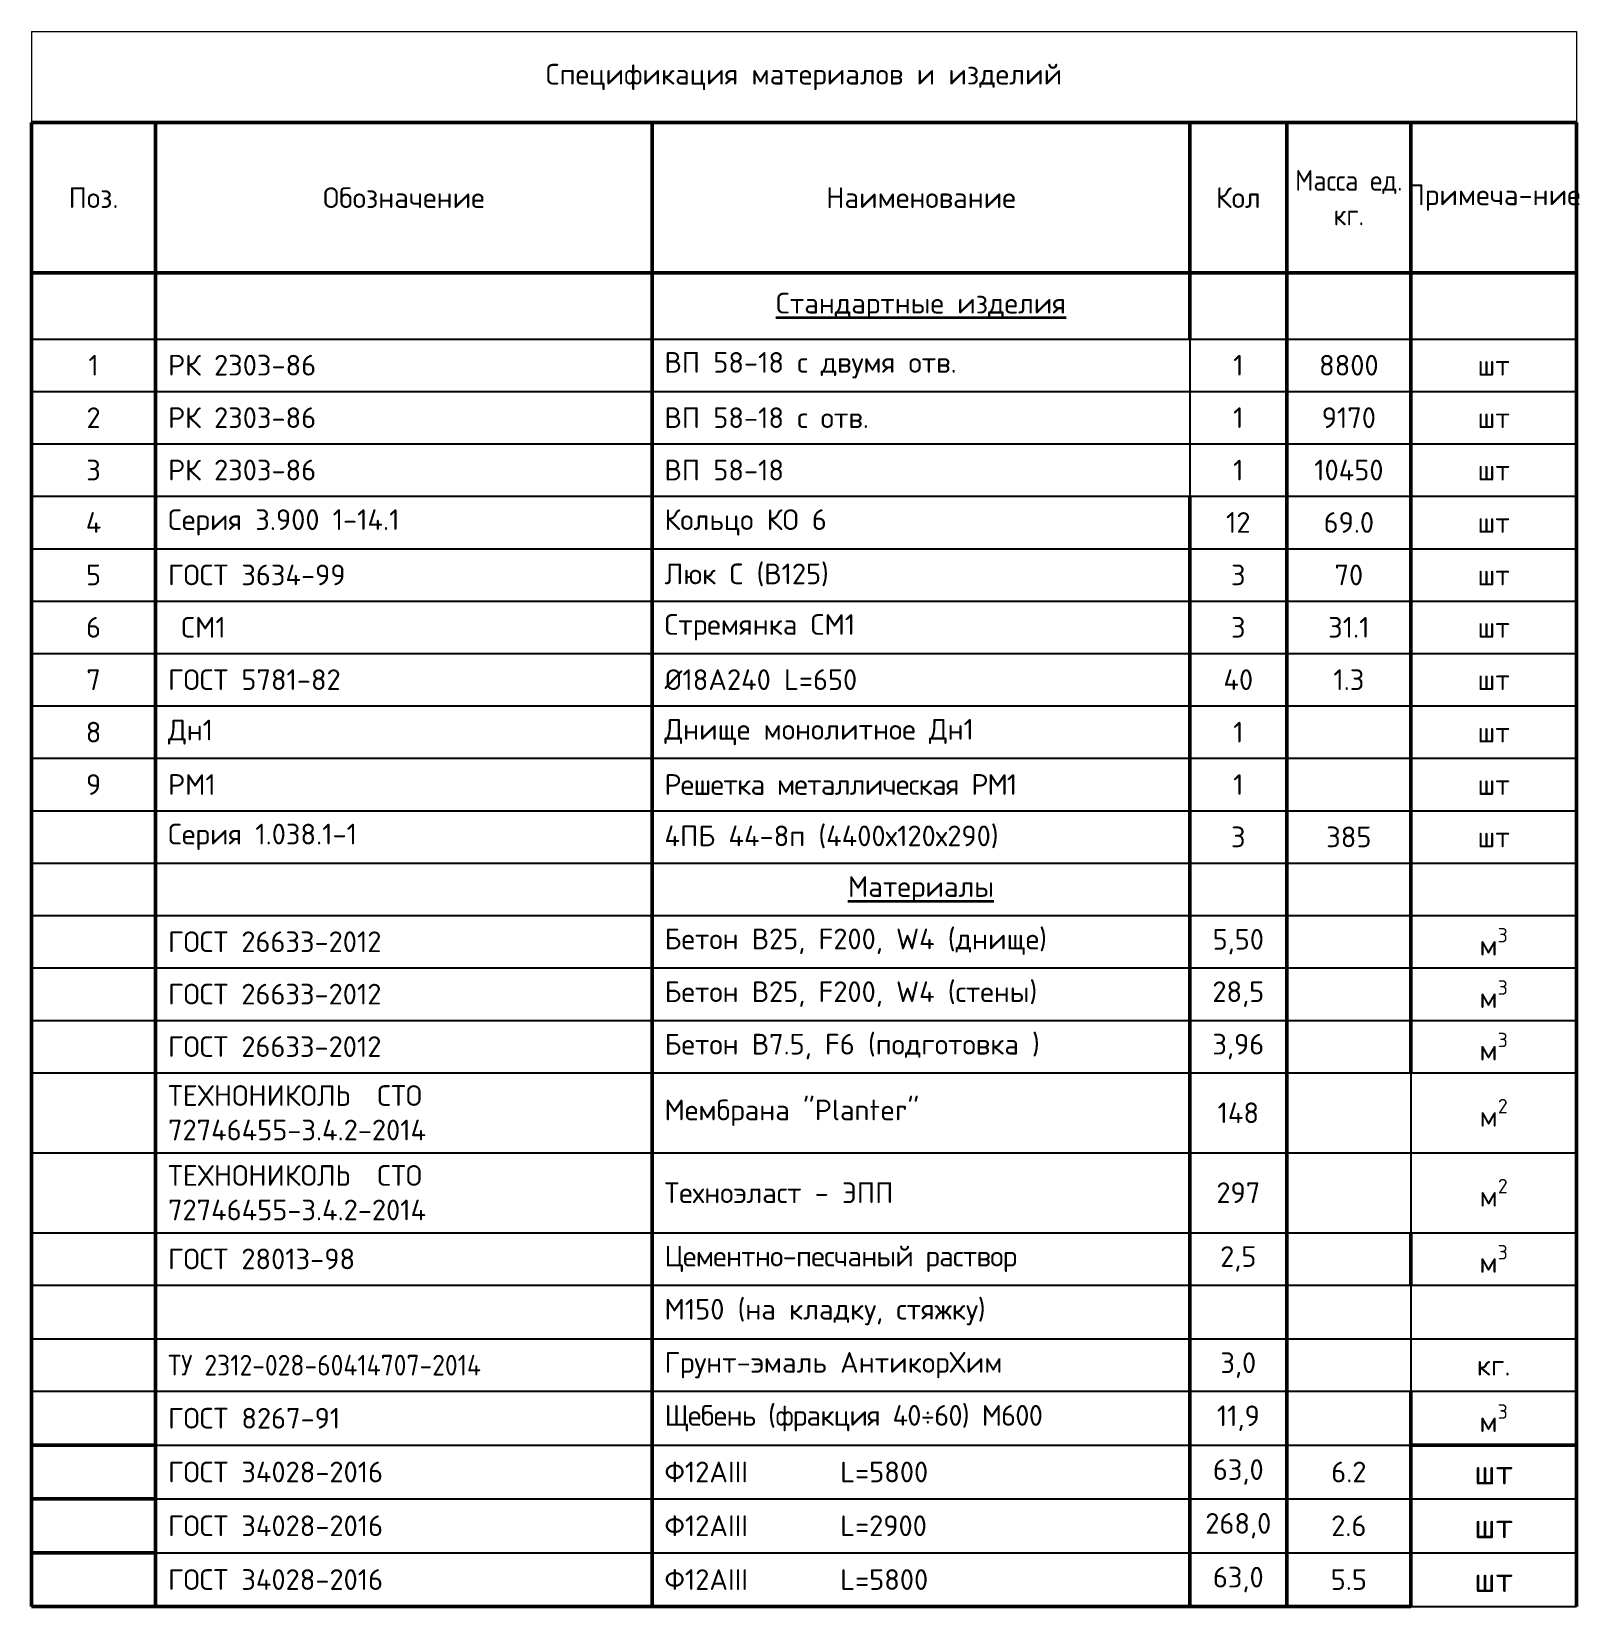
# Model space of a CAD drawing. Header units: metres. Extents: x -18 to 14983, y 1157 to 3877.
# Drawn here: x 7977.5 to 8164.6, y 3629.7 to 3820.1 of the extents above; entities that cross this region are included whole.
import ezdxf

# ---------------------------------------------------------------- set-up
doc = ezdxf.new("R2010")
doc.units = ezdxf.units.M
doc.layers.add('таблица', color=250, linetype='Continuous', lineweight=35)
doc.styles.add('-ISOCPEUR-', font='isocpeur.ttf')

# ---------------------------------------------------------------- blocks, each defined once
blk = doc.blocks.new('*T381')
at = {"layer": 'Defpoints', "color": 8, "linetype": 'ByBlock', "lineweight": 0, "transparency": 16777216}
for p, q in [((0, 0), (186.71, 0)), ((0, 0), (0, -11)), ((186.71, 0), (186.71, -11))]:
    blk.add_line(p, q, dxfattribs=at)
at = {"layer": 'таблица', "color": 0, "lineweight": 50, "transparency": 16777216}
for p, q in [((0, -11), (186.71, -11)), ((0, -11), (0, -190.33)), ((15, -11), (15, -106.83)), ((75, -11), (75, -37.17)), ((140, -11), (140, -37.17)), ((151.71, -11), (151.71, -37.17)), ((166.71, -11), (166.71, -37.17)), ((186.71, -11), (186.71, -37.17)), ((0, -29.17), (186.71, -29.17)), ((151.71, -43.5), (151.71, -100.5)), ((140, -56.17), (140, -100.5)), ((166.71, -100.5), (166.71, -125.83)), ((186.71, -100.5), (186.71, -170.83)), ((15, -113.17), (15, -190.33)), ((166.71, -145.17), (166.71, -151.5)), ((166.71, -164.33), (166.71, -170.83)), ((0, -170.83), (15, -170.83)), ((166.71, -170.83), (186.71, -170.83)), ((0, -177.33), (15, -177.33)), ((0, -183.83), (15, -183.83)), ((0, -190.33), (15, -190.33))]:
    blk.add_line(p, q, dxfattribs=at)
at = {"layer": 'таблица', "color": 0, "lineweight": 25, "transparency": 16777216}
for p, q in [((0, -37.17), (15, -37.17)), ((140, -37.17), (151.71, -37.17)), ((0, -43.5), (15, -43.5)), ((140, -43.5), (151.71, -43.5)), ((0, -49.83), (15, -49.83)), ((140, -49.83), (151.71, -49.83)), ((0, -56.17), (15, -56.17)), ((140, -56.17), (151.71, -56.17)), ((0, -62.5), (15, -62.5)), ((140, -62.5), (151.71, -62.5)), ((0, -68.83), (15, -68.83)), ((140, -68.83), (151.71, -68.83)), ((0, -75.17), (15, -75.17)), ((140, -75.17), (151.71, -75.17)), ((0, -81.5), (15, -81.5)), ((140, -81.5), (151.71, -81.5)), ((0, -87.83), (15, -87.83)), ((140, -87.83), (151.71, -87.83)), ((0, -94.17), (15, -94.17)), ((140, -94.17), (151.71, -94.17)), ((0, -100.5), (15, -100.5)), ((140, -100.5), (151.71, -100.5)), ((0, -106.83), (15, -106.83)), ((166.71, -106.83), (186.71, -106.83)), ((0, -113.17), (15, -113.17)), ((166.71, -113.17), (186.71, -113.17)), ((0, -119.5), (15, -119.5)), ((166.71, -119.5), (186.71, -119.5)), ((0, -125.83), (15, -125.83)), ((166.71, -125.83), (186.71, -125.83)), ((0, -135.5), (15, -135.5)), ((166.71, -135.5), (186.71, -135.5)), ((0, -145.17), (15, -145.17)), ((166.71, -145.17), (186.71, -145.17)), ((0, -151.5), (15, -151.5)), ((166.71, -151.5), (186.71, -151.5)), ((0, -158), (15, -158)), ((166.71, -158), (186.71, -158)), ((0, -164.33), (15, -164.33)), ((166.71, -164.33), (186.71, -164.33))]:
    blk.add_line(p, q, dxfattribs=at)
at = {"layer": 'таблица', "color": 0, "linetype": 'ByBlock', "lineweight": 25, "transparency": 16777216}
for p, q in [((15, -37.17), (140, -37.17)), ((151.71, -37.17), (186.71, -37.17)), ((15, -43.5), (140, -43.5)), ((151.71, -43.5), (186.71, -43.5)), ((15, -49.83), (140, -49.83)), ((151.71, -49.83), (186.71, -49.83)), ((15, -56.17), (140, -56.17)), ((151.71, -56.17), (186.71, -56.17)), ((15, -62.5), (140, -62.5)), ((151.71, -62.5), (186.71, -62.5)), ((15, -68.83), (140, -68.83)), ((151.71, -68.83), (186.71, -68.83)), ((15, -75.17), (140, -75.17)), ((151.71, -75.17), (186.71, -75.17)), ((15, -81.5), (140, -81.5)), ((151.71, -81.5), (186.71, -81.5)), ((15, -87.83), (140, -87.83)), ((151.71, -87.83), (186.71, -87.83)), ((15, -94.17), (140, -94.17)), ((151.71, -94.17), (186.71, -94.17)), ((15, -100.5), (140, -100.5)), ((151.71, -100.5), (166.71, -100.5)), ((15, -106.83), (166.71, -106.83)), ((15, -113.17), (166.71, -113.17)), ((15, -119.5), (166.71, -119.5)), ((15, -125.83), (166.71, -125.83)), ((15, -135.5), (166.71, -135.5)), ((15, -145.17), (166.71, -145.17)), ((15, -151.5), (166.71, -151.5)), ((15, -158), (166.71, -158)), ((15, -164.33), (166.71, -164.33)), ((15, -170.83), (166.71, -170.83)), ((15, -177.33), (186.71, -177.33)), ((15, -183.83), (186.71, -183.83))]:
    blk.add_line(p, q, dxfattribs=at)
at = {"layer": 'таблица', "color": 0, "linetype": 'ByBlock', "lineweight": 50, "transparency": 16777216}
for p, q in [((75, -37.17), (75, -190.33)), ((151.71, -37.17), (151.71, -43.5)), ((166.71, -37.17), (166.71, -100.5)), ((186.71, -37.17), (186.71, -100.5)), ((140, -100.5), (140, -190.33)), ((151.71, -100.5), (151.71, -190.33)), ((15, -106.83), (15, -113.17)), ((166.71, -170.83), (166.71, -190.33)), ((186.71, -170.83), (186.71, -190.33)), ((15, -190.33), (166.71, -190.33))]:
    blk.add_line(p, q, dxfattribs=at)
at = {"layer": 'таблица', "color": 0, "linetype": 'ByBlock', "lineweight": -2, "transparency": 16777216}
for p, q in [((140, -37.17), (140, -56.17)), ((166.71, -100.5), (186.71, -100.5)), ((166.71, -125.83), (166.71, -145.17)), ((166.71, -151.5), (166.71, -164.33)), ((166.71, -190.33), (186.71, -190.33))]:
    blk.add_line(p, q, dxfattribs=at)
at = {"layer": 'таблица', "color": 0, "transparency": 16777216, "style": '-ISOCPEUR-'}
for s, insert, char_height, width, attachment_point in [('Спецификация материалов и изделий ', (93.35, -5.5), 2.5, 183.707, 5), ('1', (7.5, -40.33), 2.5, 13, 5), ('РК 2303-86', (16.5, -40.33), 2.5, 57, 4), ('ВП 58-18 с двумя отв.', (76.5, -40.33), 2.5, 62, 4), ('8800', (159.21, -40.33), 2.5, 12, 5), ('шт', (176.71, -40.33), 2.5, 17, 5), ('2', (7.5, -46.67), 2.5, 13, 5), ('РК 2303-86', (16.5, -46.67), 2.5, 57, 4), ('ВП 58-18 с отв.', (76.5, -46.67), 2.5, 62, 4), ('9170', (159.21, -46.67), 2.5, 12, 5), ('шт', (176.71, -46.67), 2.5, 17, 5), ('3', (7.5, -53), 2.5, 13, 5), ('РК 2303-86', (16.5, -53), 2.5, 57, 4), ('ВП 58-18 ', (76.5, -53), 2.5, 62, 4), ('10450', (159.21, -53), 2.5, 12, 5), ('шт', (176.71, -53), 2.5, 17, 5), ('4', (7.5, -59.33), 2.5, 13, 5), ('Серия 3.900 1-14.1', (16.5, -59.33), 2.5, 57, 4), ('Кольцо КО 6', (76.5, -59.33), 2.5, 62, 4), ('69.0', (159.21, -59.33), 2.5, 12, 5), ('шт', (176.71, -59.33), 2.5, 17, 5), ('5', (7.5, -65.67), 2.5, 13, 5), ('ГОСТ 3634-99', (16.5, -65.67), 2.5, 57, 4), ('Люк С (В125)', (76.5, -65.67), 2.5, 62, 4), ('70', (159.21, -65.67), 2.5, 12, 5), ('шт', (176.71, -65.67), 2.5, 17, 5), ('Стремянка СМ1', (76.5, -72), 2.5, 62, 4), ('6', (7.5, -72), 2.5, 13, 5), (' СМ1', (16.5, -72), 2.5, 57, 4), ('31.1', (159.21, -72), 2.5, 12, 5), ('шт', (176.71, -72), 2.5, 17, 5), ('7', (7.5, -78.33), 2.5, 13, 5), ('ГОСТ 5781-82', (16.5, -78.33), 2.5, 57, 4), ('%%C18А240 L=650', (76.5, -78.33), 2.5, 62, 4), ('40', (145.85, -78.33), 2.5, 11.707, 5), ('1.3', (159.21, -78.33), 2.5, 12, 5), ('шт', (176.71, -78.33), 2.5, 17, 5), ('8', (7.5, -84.67), 2.5, 13, 5), ('Дн1', (16.5, -84.67), 2.5, 57, 4), ('Днище монолитное Дн1', (76.5, -84.67), 2.5, 62, 4), ('1', (145.85, -84.67), 2.5, 11.707, 5), ('шт', (176.71, -84.67), 2.5, 17, 5), ('9', (7.5, -91), 2.5, 13, 5), ('РМ1', (16.5, -91), 2.5, 57, 4), ('{\\T0.95;Решетка металлическая РМ1}', (76.5, -91), 2.5, 62, 4), ('1', (145.85, -91), 2.5, 11.707, 5), ('шт', (176.71, -91), 2.5, 17, 5), ('Серия 1.038.1-1', (16.5, -97.33), 2.5, 57, 4), ('4ПБ 44-8п (4400х120х290)', (76.5, -97.33), 2.5, 62, 4), ('3', (145.85, -97.33), 2.5, 11.707, 5), ('385', (159.21, -97.33), 2.5, 12, 5), ('шт', (176.71, -97.33), 2.5, 17, 5), ('\\A1;Бетон В25, F200, W4 (днище) ', (76.5, -110), 2.5, 62, 4), ('5,50', (145.85, -110), 2.5, 8.707, 5), ('{\\C7;ГОСТ 26633-2012}', (16.5, -110), 2.5, 57, 4), ('{\\C7;ГОСТ 26633-2012}', (16.5, -116.33), 2.5, 57, 4), ('\\A1;Бетон В25, F200, W4 (стены)', (76.5, -116.33), 2.5, 62, 4), ('28,5', (145.85, -116.33), 2.5, 8.707, 5), ('{\\C7;ГОСТ 26633-2012}', (16.5, -122.67), 2.5, 57, 4), ('Бетон В7.5, F6 (подготовка ) ', (76.5, -122.67), 2.5, 62, 4), ('3,96', (145.85, -122.67), 2.5, 8.707, 5), ('ТЕХНОНИКОЛЬ  СТО 72746455-3.4.2-2014 ', (16.5, -130.67), 2.5, 57, 4), ('Мембрана "Planter"', (76.5, -130.67), 2.5, 62, 4), ('148', (145.85, -130.67), 2.5, 8.707, 5), ('ТЕХНОНИКОЛЬ  СТО 72746455-3.4.2-2014 ', (16.5, -140.33), 2.5, 57, 4), ('Техноэласт - ЭПП', (76.5, -140.33), 2.5, 62, 4), ('297', (145.85, -140.33), 2.5, 8.707, 5), ('{\\C7;ГОСТ 28013-98}', (16.5, -148.33), 2.5, 57, 4), ('{\\T0.95;Цементно-песчаный раствор}', (76.5, -148.33), 2.5, 62, 4), ('2,5', (145.85, -148.33), 2.5, 8.707, 5), ('М150 (на кладку, стяжку)', (76.5, -154.75), 2.5, 62, 4), ('шт', (176.71, -174.08), 3, 17, 5), ('шт', (176.71, -180.58), 3, 17, 5), ('шт', (176.71, -187.08), 3, 17, 5)]:
    blk.add_mtext(s, dxfattribs=dict(at, insert=insert, char_height=char_height, width=width, attachment_point=attachment_point))
at = {"layer": 'таблица', "color": 7, "transparency": 16777216, "char_height": 2.5, "style": '-ISOCPEUR-'}
for s, insert, width, attachment_point in [('{\\W0.9;Масса ед. кг.}', (159.21, -20.08), 13, 5), ('Поз.', (7.5, -20.08), 12, 5), ('Обозначение', (45, -20.08), 57, 5), ('Наименование', (107.5, -20.08), 62, 5), ('Кол', (145.85, -20.08), 9.707, 5), ('Примеча-ние', (176.71, -20.08), 17, 5), ('{\\LСтандартные изделия}', (107.5, -33.17), 65, 5), ('1', (145.85, -40.33), 10.907, 5), ('1', (145.85, -46.67), 10.907, 5), ('1', (145.85, -53), 10.907, 5), ('12', (145.85, -59.33), 11.707, 5), ('3', (145.85, -65.67), 11.707, 5), ('3', (145.85, -72), 11.707, 5), ('{\\LМатериалы}', (107.5, -103.67), 62, 5), ('\\A1;м{\\H0.7x;\\S3^ ;}', (176.71, -110), 20, 5), ('\\A1;м{\\H0.7x;\\S3^ ;}', (176.71, -116.33), 20, 5), ('\\A1;м{\\H0.7x;\\S3^ ;}', (176.71, -122.67), 20, 5), ('\\A1;м{\\H0.7x;\\S2^ ;}', (176.71, -130.67), 20, 5), ('\\A1;м{\\H0.7x;\\S2^ ;}', (176.71, -140.33), 20, 5), ('\\A1;м{\\H0.7x;\\S3^ ;}', (176.71, -148.33), 20, 5), ('Грунт-эмаль АнтикорХим', (76.5, -161.17), 62, 4), ('3,0', (145.85, -161.17), 8.707, 5), ('{\\W0.9;ТУ 2312-028-60414707-2014}', (16.5, -161.17), 57, 4), ('кг.', (176.71, -161.17), 20, 5), ('ГОСТ 8267-91', (16.5, -167.58), 57, 4), ('{\\T0.95;Щебень (фракция 40÷60) М600}', (76.5, -167.58), 62, 4), ('11,9', (145.85, -167.58), 8.707, 5), ('\\A1;м{\\H0.7x;\\S3^ ;}', (176.71, -167.58), 20, 5), ('{\\C256;\\c0;ГОСТ 34028-2016\\P}', (16.5, -174.08), 57, 4), ('Ф12АIII       L=5800', (76.5, -174.08), 62, 4), ('63,0', (145.85, -174.08), 8.707, 5), ('6.2', (159.21, -174.08), 12, 5), ('{\\C256;\\c0;ГОСТ 34028-2016\\P}', (16.5, -180.58), 57, 4), ('Ф12АIII       L=2900', (76.5, -180.58), 62, 4), ('268,0', (145.85, -180.58), 8.707, 5), ('2.6', (159.21, -180.58), 12, 5), ('{\\C256;\\c0;ГОСТ 34028-2016\\P}', (16.5, -187.08), 57, 4), ('Ф12АIII       L=5800', (76.5, -187.08), 62, 4), ('63,0', (145.85, -187.08), 8.707, 5), ('5.5', (159.21, -187.08), 12, 5)]:
    blk.add_mtext(s, dxfattribs=dict(at, insert=insert, width=width, attachment_point=attachment_point))

msp = doc.modelspace()

# ---------------------------------------------------------------- block references
msp.add_blockref('*T381', (7977.5427, 3820.065))

doc.saveas('drawing.dxf')
